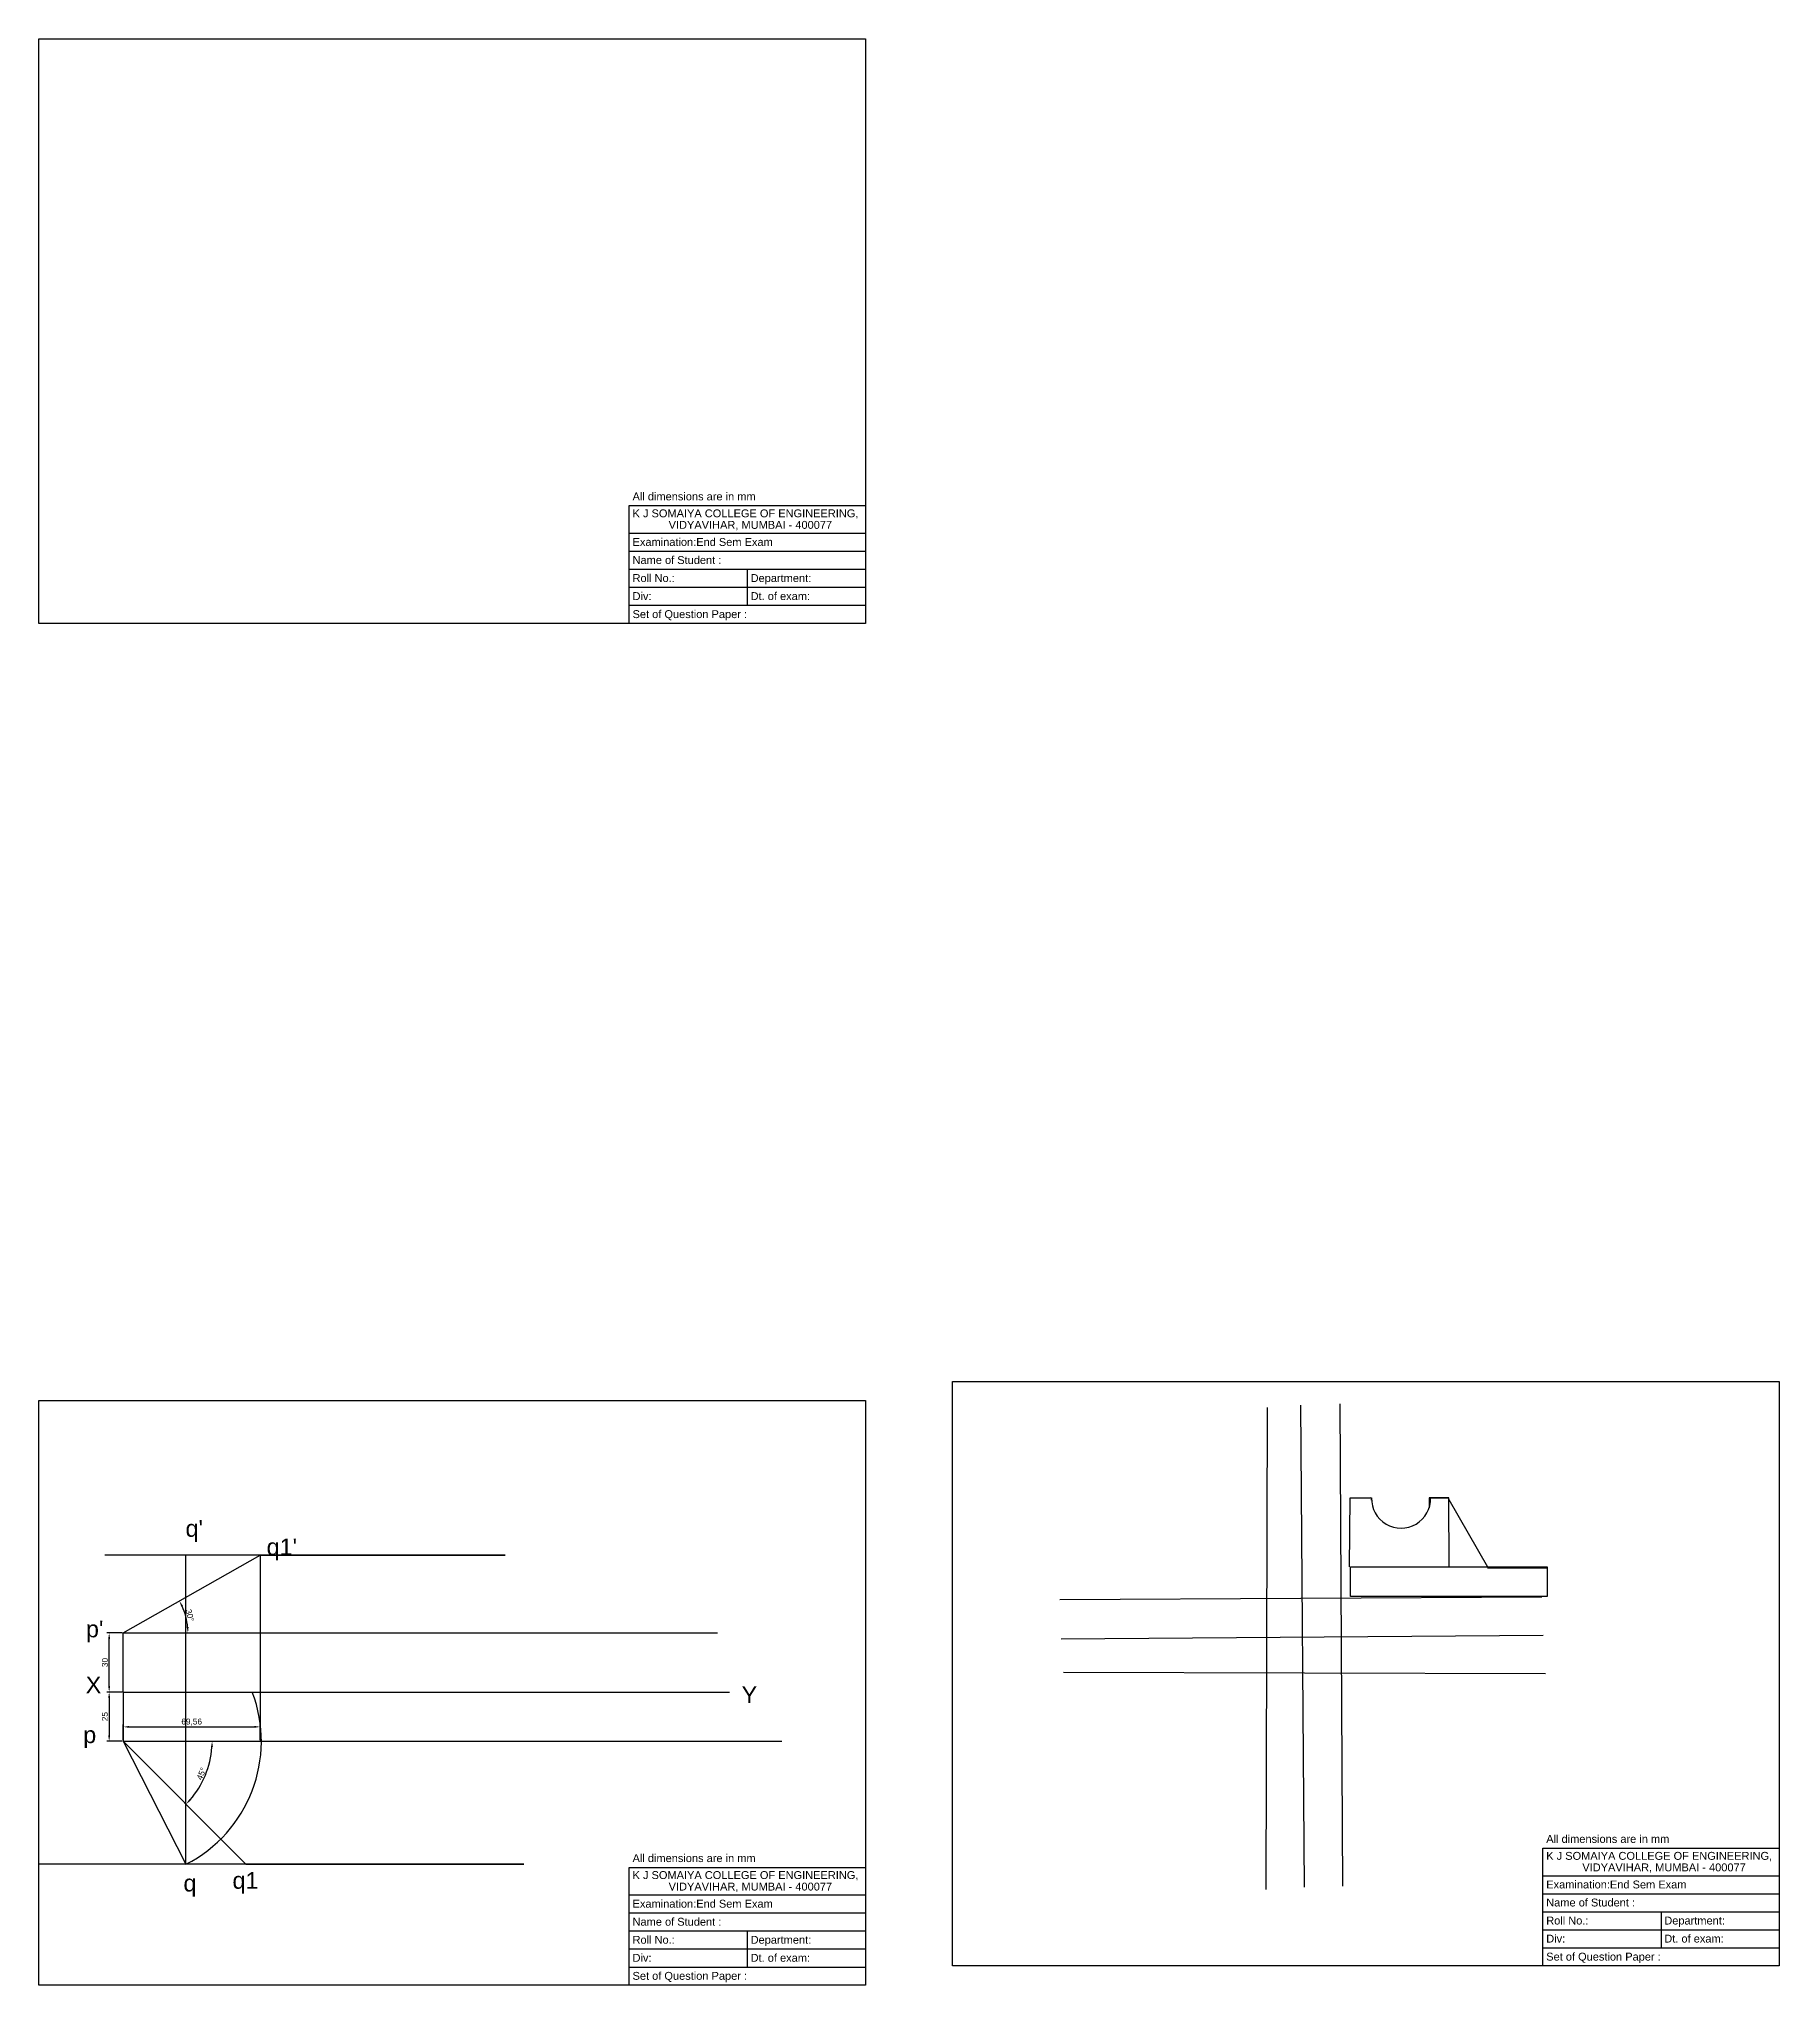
# Model space of a CAD drawing. Header units: millimetres. Extents: x 2649 to 6569, y 570 to 2859.
# Drawn here: x 2670 to 3555, y 1870 to 2859 of the extents above; entities that cross this region are included whole.
import ezdxf

# ---------------------------------------------------------------- set-up
doc = ezdxf.new("R2010")
doc.units = ezdxf.units.MM
doc.styles.get("Standard").update_dxf_attribs({"font": 'arial.ttf', "height": 3.5})
doc.dimstyles.new('ISO-25', dxfattribs={"dimtxt": 3, "dimasz": 3, "dimexe": 1.25, "dimexo": 0.625, "dimtad": 1, "dimtxsty": 'Standard', "dimcen": 2.5, "dimadec": 0, "dimazin": 0, "dimtfac": 1, "dimtmove": 0, "dimatfit": 3, "dimfxl": 1, "dimarcsym": 0})

msp = doc.modelspace()

# ---------------------------------------------------------------- texts
at = {"transparency": 33554687}
for s, height, p in [('All dimensions are in mm', 4.00791, (2971.859, 2624.689)), ('K J SOMAIYA COLLEGE OF ENGINEERING, ', 4.00791, (2971.859, 2616.082)), ('VIDYAVIHAR, MUMBAI - 400077', 4.00791, (2990.195, 2610.23)), ('Examination:End Sem Exam ', 4.00791, (2971.859, 2601.533)), ('Name of Student : ', 4.00791, (2971.859, 2592.366)), ('Roll No.: ', 4.0079, (2971.859, 2583.2)), ('Department: ', 4.00791, (3031.859, 2583.2)), ('Div: ', 4.0079, (2971.859, 2574.033)), ('Dt. of exam:', 4.00791, (3031.859, 2574.033)), ('Set of Question Paper : ', 4.00791, (2971.859, 2564.866))]:
    msp.add_text(s, height=height, dxfattribs=at).set_placement(p)
for s, height, p in [('All dimensions are in mm', 4.00791, (3436.186, 1942.46)), ('All dimensions are in mm', 4.00791, (2971.859, 1932.695)), ('K J SOMAIYA COLLEGE OF ENGINEERING, ', 4.00791, (3436.186, 1933.852)), ('VIDYAVIHAR, MUMBAI - 400077', 4.00791, (3454.522, 1928)), ('K J SOMAIYA COLLEGE OF ENGINEERING, ', 4.00791, (2971.859, 1924.087)), ('VIDYAVIHAR, MUMBAI - 400077', 4.00791, (2990.195, 1918.235)), ('Examination:End Sem Exam ', 4.00791, (3436.186, 1919.303)), ('Examination:End Sem Exam ', 4.00791, (2971.859, 1909.539)), ('Name of Student : ', 4.00791, (3436.186, 1910.136)), ('Name of Student : ', 4.00791, (2971.859, 1900.372)), ('Roll No.: ', 4.0079, (3436.186, 1900.97)), ('Department: ', 4.00791, (3496.186, 1900.97)), ('Roll No.: ', 4.0079, (2971.859, 1891.205)), ('Department: ', 4.00791, (3031.859, 1891.205)), ('Div: ', 4.0079, (3436.186, 1891.803)), ('Dt. of exam:', 4.00791, (3496.186, 1891.803)), ('Div: ', 4.0079, (2971.859, 1882.039)), ('Dt. of exam:', 4.00791, (3031.859, 1882.039)), ('Set of Question Paper : ', 4.00791, (3436.186, 1882.636)), ('Set of Question Paper : ', 4.00791, (2971.859, 1872.872))]:
    msp.add_text(s, height=height).set_placement(p)
at = {"char_height": 8.5, "attachment_point": 1}
for s, width, heights, insert in [("q'", 19.07881, [0], (2744.684, 2106.499)), (" q1'", 19.07881, [0], (2782.589, 2097.124)), ("p'", 8.5, [7.658], (2694.082, 2055.41)), ('X', 19.07881, [0], (2693.949, 2026.961)), ('Y', 19.07881, [0], (3027.267, 2022.005)), ('p', 19.07881, [0], (2692.703, 2001.648)), ('q', 19.07881, [0], (2743.616, 1926.248)), ('q1', 19.07881, [0], (2768.547, 1927.645))]:
    msp.add_mtext_dynamic_manual_height_columns(s, width=width, gutter_width=42.5, heights=heights, dxfattribs=dict(at, insert=insert))

# ---------------------------------------------------------------- blocks, each defined once
blk = doc.blocks.new('*D1')
at = {"color": 0, "lineweight": -2, "transparency": 16777216}
for p, q in [((2712.4, 2049.11), (2704.63, 2049.11)), ((2705.88, 2022.11), (2705.88, 2046.11)), ((2712.4, 2019.11), (2704.63, 2019.11))]:
    blk.add_line(p, q, dxfattribs=at)
for points in [[(2705.38, 2046.11), (2706.38, 2046.11), (2705.88, 2049.11)], [(2705.38, 2022.11), (2706.38, 2022.11), (2705.88, 2019.11)]]:
    blk.add_solid(points, dxfattribs=at)
at = {"layer": 'Defpoints', "color": 0, "lineweight": -2, "transparency": 16777216}
for p in [(2705.88, 2049.11), (2713.03, 2049.11), (2713.03, 2019.11)]:
    blk.add_point(p, dxfattribs=at)
at = {"color": 0, "transparency": 16777216, "insert": (2703.72, 2034.11), "char_height": 3, "attachment_point": 5, "rotation": 90}
blk.add_mtext('30', dxfattribs=at)
blk = doc.blocks.new('*D2')
at = {"color": 0, "lineweight": -2, "transparency": 16777216}
for p, q in [((2712.4, 2019.11), (2704.63, 2019.11)), ((2705.88, 2016.11), (2705.88, 1997.11)), ((2712.4, 1994.11), (2704.63, 1994.11))]:
    blk.add_line(p, q, dxfattribs=at)
for points in [[(2705.38, 2016.11), (2706.38, 2016.11), (2705.88, 2019.11)], [(2705.38, 1997.11), (2706.38, 1997.11), (2705.88, 1994.11)]]:
    blk.add_solid(points, dxfattribs=at)
at = {"layer": 'Defpoints', "color": 0, "lineweight": -2, "transparency": 16777216}
for p in [(2713.03, 2019.11), (2705.88, 1994.11), (2713.03, 1994.11)]:
    blk.add_point(p, dxfattribs=at)
at = {"color": 0, "transparency": 16777216, "insert": (2703.72, 2006.61), "char_height": 3, "attachment_point": 5, "rotation": 90}
blk.add_mtext('25', dxfattribs=at)
blk = doc.blocks.new('*D3')
at = {"color": 0, "lineweight": -2, "transparency": 16777216}
blk.add_arc((2713.03, 2049.11), 32.87, 5.23125, 24.36637, dxfattribs=at)
for points in [[(2742.52, 2062.45), (2743.41, 2062.9), (2741.61, 2065.35)], [(2746.26, 2052.13), (2745.26, 2052.09), (2745.9, 2049.11)]]:
    blk.add_solid(points, dxfattribs=at)
at = {"layer": 'Defpoints', "color": 0, "lineweight": -2, "transparency": 16777216}
for p in [(2782.59, 2088.62), (2713.03, 2049.11), (2713.03, 2049.11), (2745.41, 2054.74), (3014.95, 2049.11)]:
    blk.add_point(p, dxfattribs=at)
at = {"color": 0, "transparency": 16777216, "insert": (2746.89, 2058.06), "char_height": 3, "attachment_point": 5, "rotation": 284.79881}
blk.add_mtext('30°', dxfattribs=at)
blk = doc.blocks.new('*D4')
at = {"color": 0, "lineweight": -2, "transparency": 16777216}
blk.add_arc((2713.03, 1994.11), 45.18, 318.69984, 356.19482, dxfattribs=at)
for points in [[(2757.61, 1991.13), (2758.61, 1991.1), (2758.21, 1994.11)], [(2747.33, 1963.95), (2746.61, 1964.63), (2744.92, 1962.11)]]:
    blk.add_solid(points, dxfattribs=at)
at = {"layer": 'Defpoints', "color": 0, "lineweight": -2, "transparency": 16777216}
for p in [(2713.03, 1994.11), (2713.03, 1994.11), (3047.71, 1994.11), (2752.13, 1971.47), (2775.31, 1931.6)]:
    blk.add_point(p, dxfattribs=at)
at = {"color": 0, "transparency": 16777216, "insert": (2752.77, 1977.61), "char_height": 3, "attachment_point": 5, "rotation": 67.44733}
blk.add_mtext('45°', dxfattribs=at)
blk = doc.blocks.new('*D5')
at = {"color": 0, "lineweight": -2, "transparency": 16777216}
for p, q in [((2713.03, 1994.74), (2713.03, 2002.65)), ((2716.03, 2001.4), (2779.59, 2001.4)), ((2782.59, 1994.74), (2782.59, 2002.65))]:
    blk.add_line(p, q, dxfattribs=at)
for points in [[(2716.03, 2001.9), (2716.03, 2000.9), (2713.03, 2001.4)], [(2779.59, 2001.9), (2779.59, 2000.9), (2782.59, 2001.4)]]:
    blk.add_solid(points, dxfattribs=at)
at = {"layer": 'Defpoints', "color": 0, "lineweight": -2, "transparency": 16777216}
for p in [(2782.59, 2001.4), (2713.03, 1994.11), (2782.59, 1994.11)]:
    blk.add_point(p, dxfattribs=at)
at = {"color": 0, "transparency": 16777216, "insert": (2747.81, 2003.83), "char_height": 3, "attachment_point": 5}
blk.add_mtext('69,56', dxfattribs=at)

# ---------------------------------------------------------------- dimensions: what is measured, and where the dimension line sits
for base, line1, line2, picture, middle in [((2745.411, 2054.744), ((2713.028, 2049.112), (2782.589, 2088.624)), ((2713.028, 2049.112), (3014.953, 2049.112)), '*D3', (2746.893, 2058.059)), ((2752.127, 1971.474), ((2713.028, 1994.112), (3047.712, 1994.112)), ((2713.028, 1994.112), (2775.313, 1931.597)), '*D4', (2752.767, 1977.609))]:
    dim = msp.add_angular_dim_2l(base=base, line1=line1, line2=line2, dimstyle='ISO-25')
    dim.commit()
    dim.dimension.update_dxf_attribs({"geometry": picture, "text_midpoint": middle})
for base, p2, picture, middle in [((2705.878, 2049.112), (2713.028, 2049.112), '*D1', (2703.72, 2034.112)), ((2705.878, 1994.112), (2713.028, 1994.112), '*D2', (2703.721, 2006.612))]:
    dim = msp.add_linear_dim(base=base, p1=(2713.028, 2019.112), p2=p2, angle=90, dimstyle='ISO-25')
    dim.commit()
    dim.dimension.update_dxf_attribs({"geometry": picture, "text_midpoint": middle})
dim = msp.add_linear_dim(base=(2782.589, 2001.404), p1=(2713.028, 1994.112), p2=(2782.589, 1994.112), dimstyle='ISO-25')
dim.commit()
dim.dimension.update_dxf_attribs({"geometry": '*D5', "text_midpoint": (2747.808, 2003.831)})

# ---------------------------------------------------------------- linework, layer by layer
at = {"transparency": 33554687}
for p, q in [((2670.181, 2859.184), (3090.181, 2859.184)), ((2670.181, 2562.184), (2670.181, 2859.184)), ((3090.181, 2859.184), (3090.181, 2562.184)), ((2970.181, 2622.007), (3090.181, 2622.007)), ((2970.181, 2562.184), (2970.181, 2622.007)), ((2970.181, 2608.017), (3090.181, 2608.017)), ((2970.181, 2598.85), (3090.181, 2598.85)), ((2970.181, 2589.684), (3090.181, 2589.684)), ((3030.181, 2589.684), (3030.181, 2571.35)), ((2970.181, 2580.517), (3090.181, 2580.517)), ((3090.181, 2562.184), (2670.181, 2562.184)), ((2970.181, 2571.35), (3090.181, 2571.35)), ((3090.181, 2562.184), (2970.181, 2562.184))]:
    msp.add_line(p, q, dxfattribs=at)
for p, q in [((3134.508, 2176.954), (3554.508, 2176.954)), ((3134.508, 1879.954), (3134.508, 2176.954)), ((3554.508, 2176.954), (3554.508, 1879.954)), ((2670.181, 2167.189), (3090.181, 2167.189)), ((2670.181, 1870.189), (2670.181, 2167.189)), ((3090.181, 2167.189), (3090.181, 1870.189)), ((3294.384, 2163.718), (3293.763, 1918.719)), ((3311.309, 2164.926), (3313.152, 1919.933)), ((3331.255, 2165.53), (3332.602, 1920.534)), ((3336.21, 2082.773), (3336.511, 2117.772)), ((3336.511, 2117.772), (3347.394, 2117.773)), ((3336.98, 2117.778), (3346.978, 2117.974)), ((3346.978, 2117.974), (3346.977, 2117.773)), ((3346.99, 2117.009), (3347.393, 2117.02)), ((3376.643, 2117.778), (3376.641, 2112.717)), ((3386.643, 2117.778), (3376.643, 2117.778)), ((3376.643, 2117.776), (3386.511, 2117.777)), ((3386.511, 2117.777), (3386.643, 2082.777)), ((3386.643, 2117.009), (3406.277, 2082.773)), ((2907.059, 2088.624), (2703.739, 2088.624)), ((2713.028, 2049.112), (2782.589, 2088.624)), ((2744.909, 1931.597), (2744.909, 2088.624)), ((2782.589, 2088.624), (2907.059, 2088.624)), ((2782.589, 2088.624), (2782.589, 1994.112)), ((3362.365, 2082.673), (3362.367, 2082.439)), ((3386.258, 2082.773), (3406.258, 2082.773)), ((3436.305, 2082.004), (3406.305, 2082.004)), ((3189.019, 2066.095), (3434.016, 2067.442)), ((2713.028, 2019.112), (2713.028, 2049.112)), ((2713.028, 2049.112), (3014.953, 2049.112)), ((3189.623, 2046.148), (3434.616, 2047.991)), ((3190.831, 2029.224), (3435.83, 2028.603)), ((2713.028, 2019.112), (3021.094, 2019.112)), ((2713.028, 2019.112), (2713.028, 1994.112)), ((2713.028, 1994.112), (3047.712, 1994.112)), ((2713.028, 1994.112), (2775.313, 1931.597)), ((2713.028, 1994.112), (2744.909, 1931.597)), ((3434.508, 1939.777), (3554.508, 1939.777)), ((3434.508, 1879.954), (3434.508, 1939.777)), ((2916.673, 1931.597), (2670.181, 1931.597)), ((2775.313, 1931.597), (2916.673, 1931.597)), ((2970.181, 1930.013), (3090.181, 1930.013)), ((2970.181, 1870.189), (2970.181, 1930.013)), ((3554.508, 1934.954), (3554.508, 1879.954)), ((3090.181, 1925.189), (3090.181, 1870.189)), ((3434.508, 1925.787), (3554.508, 1925.787)), ((2970.181, 1916.023), (3090.181, 1916.023)), ((3434.508, 1916.621), (3554.508, 1916.621)), ((2970.181, 1906.856), (3090.181, 1906.856)), ((3434.508, 1907.454), (3554.508, 1907.454)), ((3494.508, 1907.454), (3494.508, 1889.121)), ((2970.181, 1897.689), (3090.181, 1897.689)), ((3030.181, 1897.689), (3030.181, 1879.356)), ((3434.508, 1898.287), (3554.508, 1898.287)), ((3434.508, 1889.121), (3554.508, 1889.121)), ((2970.181, 1888.523), (3090.181, 1888.523)), ((2970.181, 1879.356), (3090.181, 1879.356)), ((3554.508, 1879.954), (3134.508, 1879.954)), ((3554.508, 1879.954), (3434.508, 1879.954)), ((3090.181, 1870.189), (2670.181, 1870.189)), ((3090.181, 1870.189), (2970.181, 1870.189))]:
    msp.add_line(p, q)
msp.add_lwpolyline([(3336.707, 2082.673), (3436.707, 2082.673), (3436.707, 2067.673), (3336.707, 2067.673)], close=True)
for centre, radius, start, end in [((3362.389, 2117.393), 15, 178.548318, 1.469469), ((2713.028, 1994.112), 70.175, 297.020641, 20.870253)]:
    msp.add_arc(centre, radius, start, end)

msp.set_redraw_order([(e.dxf.handle, doc.entitydb.next_handle()) for e in msp.query("TEXT MTEXT ATTDEF DIMENSION ARC_DIMENSION")])  # texts and dimensions are drawn at this point

doc.saveas('drawing.dxf')
